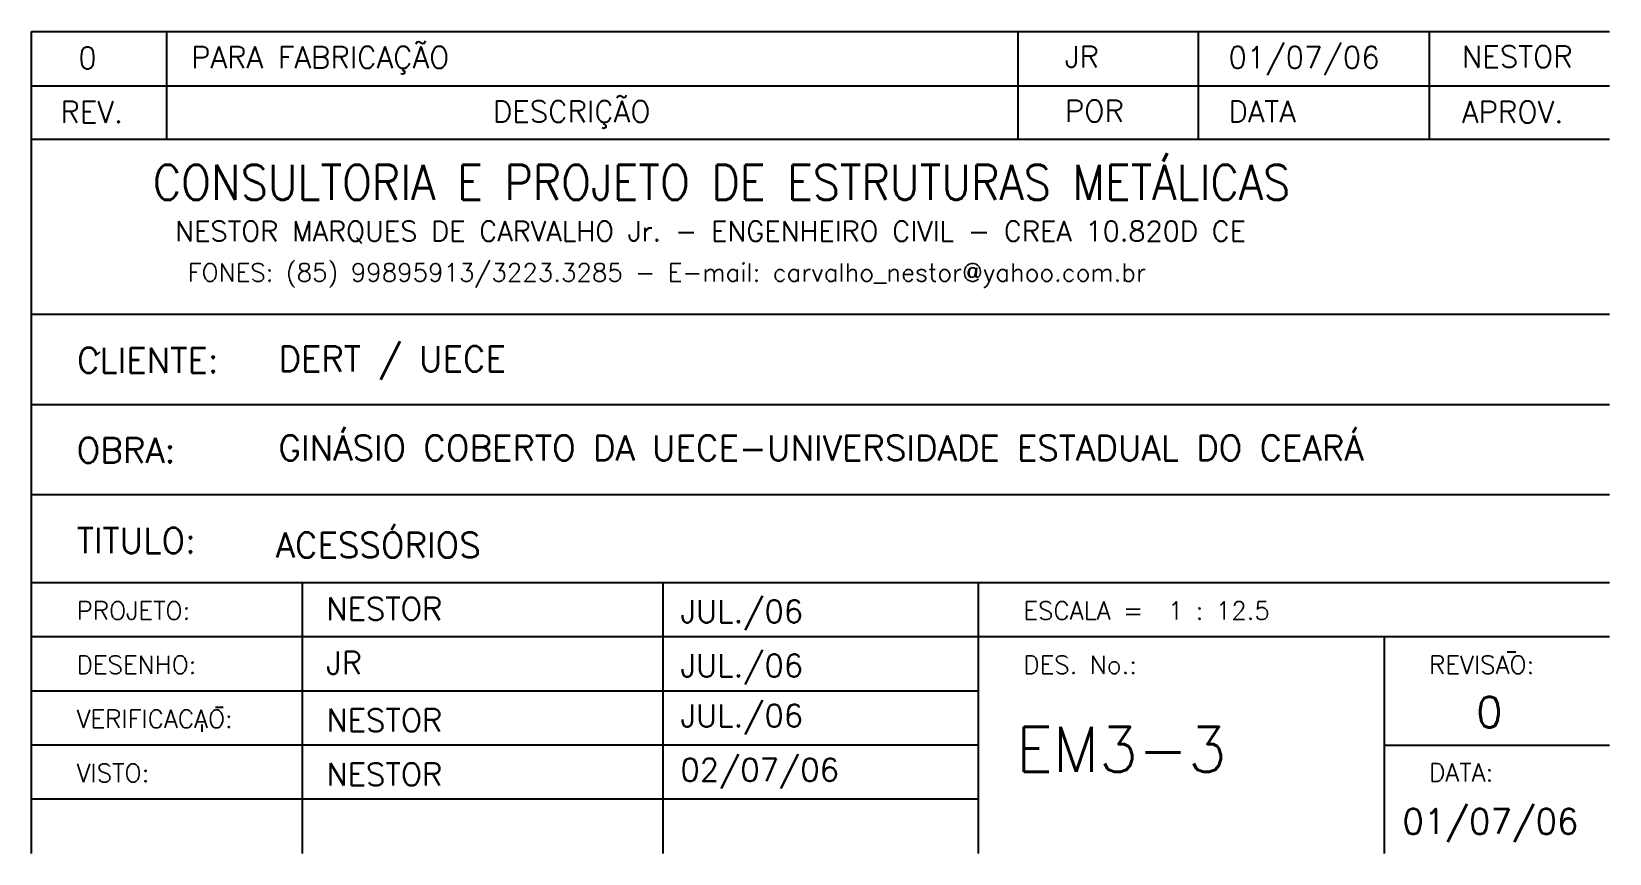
# Model space of a CAD drawing. Header units: millimetres. Extents: x -287396 to 401320, y -174247 to 142644.
# Drawn here: x -103059 to -100871, y 131367 to 132506 of the extents above; entities that cross this region are included whole.
import ezdxf
from ezdxf.enums import TextEntityAlignment as Align

# ---------------------------------------------------------------- set-up
doc = ezdxf.new("R2010")
doc.units = ezdxf.units.MM
doc.header["$LTSCALE"] = 2.5
doc.layers.add('FORMATO', color=7, linetype='Continuous')
doc.styles.add('ROMANS', font='romans', dxfattribs={"oblique": 15})
doc.styles.add('SIM', font='SIMPLEX.SHX')

msp = doc.modelspace()

# ---------------------------------------------------------------- texts
at = {"style": 'ROMANS'}
for s, height, p in [('0', 29.849, (-102993.916, 132484.558)), ('PARA FABRICAÇÃO', 29.84883, (-102837.575, 132485.325)), ('JR', 29.8488, (-101626.134, 132486.091)), ('01/07/06', 29.8488, (-101399.406, 132485.325)), ('NESTOR', 29.8488, (-101075.613, 132486.401)), ('DESCRIÇÃO', 29.8488, (-102419.25, 132410.325)), ('POR', 29.8488, (-101626.134, 132411.091)), ('DATA', 29.8488, (-101399.406, 132410.325)), ('REV.', 29.8488, (-103018.732, 132409.558)), ('APROV.', 29.8488, (-101075.613, 132409.558))]:
    msp.add_text(s, height=height, dxfattribs=at).set_placement(p, align=Align.TOP_LEFT)
at = {"color": 0, "lineweight": 30, "style": 'ROMANS', "width": 0.9}
msp.add_text('CONSULTORIA E PROJETO DE ESTRUTURAS METÁLICAS', height=48.61111, dxfattribs=at).set_placement((-102890.535, 132321.598), align=Align.TOP_LEFT)
at = {"color": 2}
for s, height, style, p in [('NESTOR MARQUES DE CARVALHO Jr. - ENGENHEIRO CIVIL - CREA 10.820D CE', 27.77777, 'ROMANS', (-102859.498, 132243.499)), ('FONES: (85) 99895913/3223.3285 - E-mail: carvalho_nestor@yahoo.com.br', 25, 'SIM', (-102842.159, 132184.844))]:
    msp.add_text(s, height=height, dxfattribs=dict(at, style=style)).set_placement(p, align=Align.TOP_LEFT)
at = {"color": 7, "style": 'SIM'}
for s, height, p in [('CLIENTE:', 34.7222, (-102995.844, 132033.345)), ('PROJETO:', 25, (-102996.138, 131691.369)), ('ESCALA =  1 : 12.5', 25, (-101683.639, 131691.369)), ('DESENHO:', 25, (-102996.138, 131616.369)), ('DES. No.:', 25, (-101683.639, 131616.369)), ('REVISAO:', 25, (-101121.139, 131616.369)), ('VERIFICACAO:', 25, (-102996.138, 131541.369)), ('VISTO:', 25, (-102996.138, 131466.369)), ('DATA:', 25, (-101121.139, 131467.169))]:
    msp.add_text(s, height=height, dxfattribs=at).set_placement(p)
at = {"color": 4, "style": 'ROMANS'}
for s, p in [('DERT / UECE', (-102716.453, 132035.383)), ('GINÁSIO COBERTO DA UECE-UNIVERSIDADE ESTADUAL DO CEARÁ', (-102716.448, 131911.96))]:
    msp.add_text(s, height=34.72222, dxfattribs=at).set_placement(p)
at = {"style": 'ROMANS'}
for s, height, p in [('OBRA:', 34.7222, (-102996.111, 131908.758)), ('TITULO:', 34.7222, (-102996.111, 131783.636)), ('NESTOR', 31.25, (-102649.943, 131690.805)), ('JUL./06', 31.25, (-102159.021, 131687.091)), ('JR', 31.25, (-102649.943, 131615.805)), ('JUL./06', 31.25, (-102159.021, 131612.091)), ('JUL./06', 31.25, (-102159.021, 131542.651)), ('NESTOR', 31.25, (-102649.771, 131536.329)), ('NESTOR', 31.25, (-102649.771, 131461.329)), ('02/07/06', 31.25, (-102159.021, 131467.651))]:
    msp.add_text(s, height=height, dxfattribs=at).set_placement(p)
at = {"color": 4, "style": 'ROMANS'}
msp.add_text('ACESSÓRIOS', height=34.7222, dxfattribs=at).set_placement((-102720.22, 131811.981), align=Align.TOP_LEFT)
at = {"color": 7, "style": 'SIM'}
for tag, height, p in [('0', 42.5, (-101055.728, 131529.233)), ('EM3-3', 62.5, (-101693.694, 131461.527)), ('01/07/06', 34.722, (-101158.119, 131384.002))]:
    msp.add_attdef(tag, text='', height=height, dxfattribs=at).set_placement(p, align=Align.BOTTOM_LEFT)

# ---------------------------------------------------------------- blocks, each defined once
blk = doc.blocks.new('REV')
for p, q in [((0, 0), (0, 6)), ((0, 6), (175, 6)), ((15, 0), (15, 6)), ((109.37, 6), (109.37, 0)), ((129.37, 6), (129.37, 0)), ((155, 6), (155, 0))]:
    blk.add_line(p, q)
at = {"style": 'ROMANS'}
for tag, p in [('REV', (6.36, 1.45)), ('DESCRI', (17.56, 1.42)), ('POR', (110.7, 1.18)), ('DATA', (131.42, 1.13)), ('APROV', (160.61, 1.16))]:
    blk.add_attdef(tag, text='', height=2.11, dxfattribs=at).set_placement(p, align=Align.BOTTOM_LEFT)

# ---------------------------------------------------------------- linework, layer by layer
for p, q in [((-103058.638, 132431.133), (-100871.134, 132431.133)), ((-102871.138, 132356.511), (-102871.138, 132431.133)), ((-101691.537, 132431.133), (-101691.537, 132356.511)), ((-101441.537, 132431.133), (-101441.537, 132356.511)), ((-101121.139, 132431.133), (-101121.139, 132356.511)), ((-103058.638, 131912.602), (-103058.638, 131987.602)), ((-101183.639, 131517.442), (-100871.139, 131517.442))]:
    msp.add_line(p, q)
at = {"color": 7}
for p, q in [((-100871.134, 132356.489), (-103058.634, 132356.489)), ((-100871.134, 132114.178), (-103058.634, 132114.178)), ((-100871.134, 131989.178), (-103058.634, 131989.178)), ((-100871.134, 131864.178), (-103058.634, 131864.178)), ((-100871.139, 131742.442), (-103058.638, 131742.442)), ((-102683.638, 131742.442), (-102683.638, 131367.442)), ((-102183.639, 131742.442), (-102183.639, 131367.442)), ((-101746.139, 131742.442), (-101746.139, 131367.442)), ((-100871.139, 131667.442), (-103058.638, 131667.442)), ((-101183.639, 131667.442), (-101183.639, 131367.442)), ((-101012.967, 131646.76), (-101000.82, 131646.76)), ((-101746.139, 131592.442), (-103058.638, 131592.442)), ((-102803.625, 131570.143), (-102792.853, 131570.143)), ((-102822.775, 131546.218), (-102822.775, 131536.049)), ((-101746.139, 131517.442), (-103058.638, 131517.442)), ((-101746.139, 131442.442), (-103058.638, 131442.442))]:
    msp.add_line(p, q, dxfattribs=at)
at = {"color": 2}
msp.add_line((-102970.249, 132057.229), (-102963.737, 132061.878), dxfattribs=at)
at = {"layer": 'FORMATO', "color": 0}
msp.add_line((-103058.638, 131367.442), (-103058.638, 132506.133), dxfattribs=at)
at = {"layer": 'FORMATO', "color": 4}
msp.add_line((-103058.638, 131367.442), (-103058.638, 132506.133), dxfattribs=at)

# ---------------------------------------------------------------- block references
at = {"color": 0, "xscale": 12.49999874376226, "yscale": 12.49999874376226, "zscale": 12.49999874376922}
msp.add_blockref('REV', (-103058.638, 132431.133), dxfattribs=at)

msp.set_redraw_order([(e.dxf.handle, doc.entitydb.next_handle()) for e in msp.query("TEXT MTEXT ATTDEF DIMENSION ARC_DIMENSION")])  # texts and dimensions are drawn at this point

doc.saveas('drawing.dxf')
